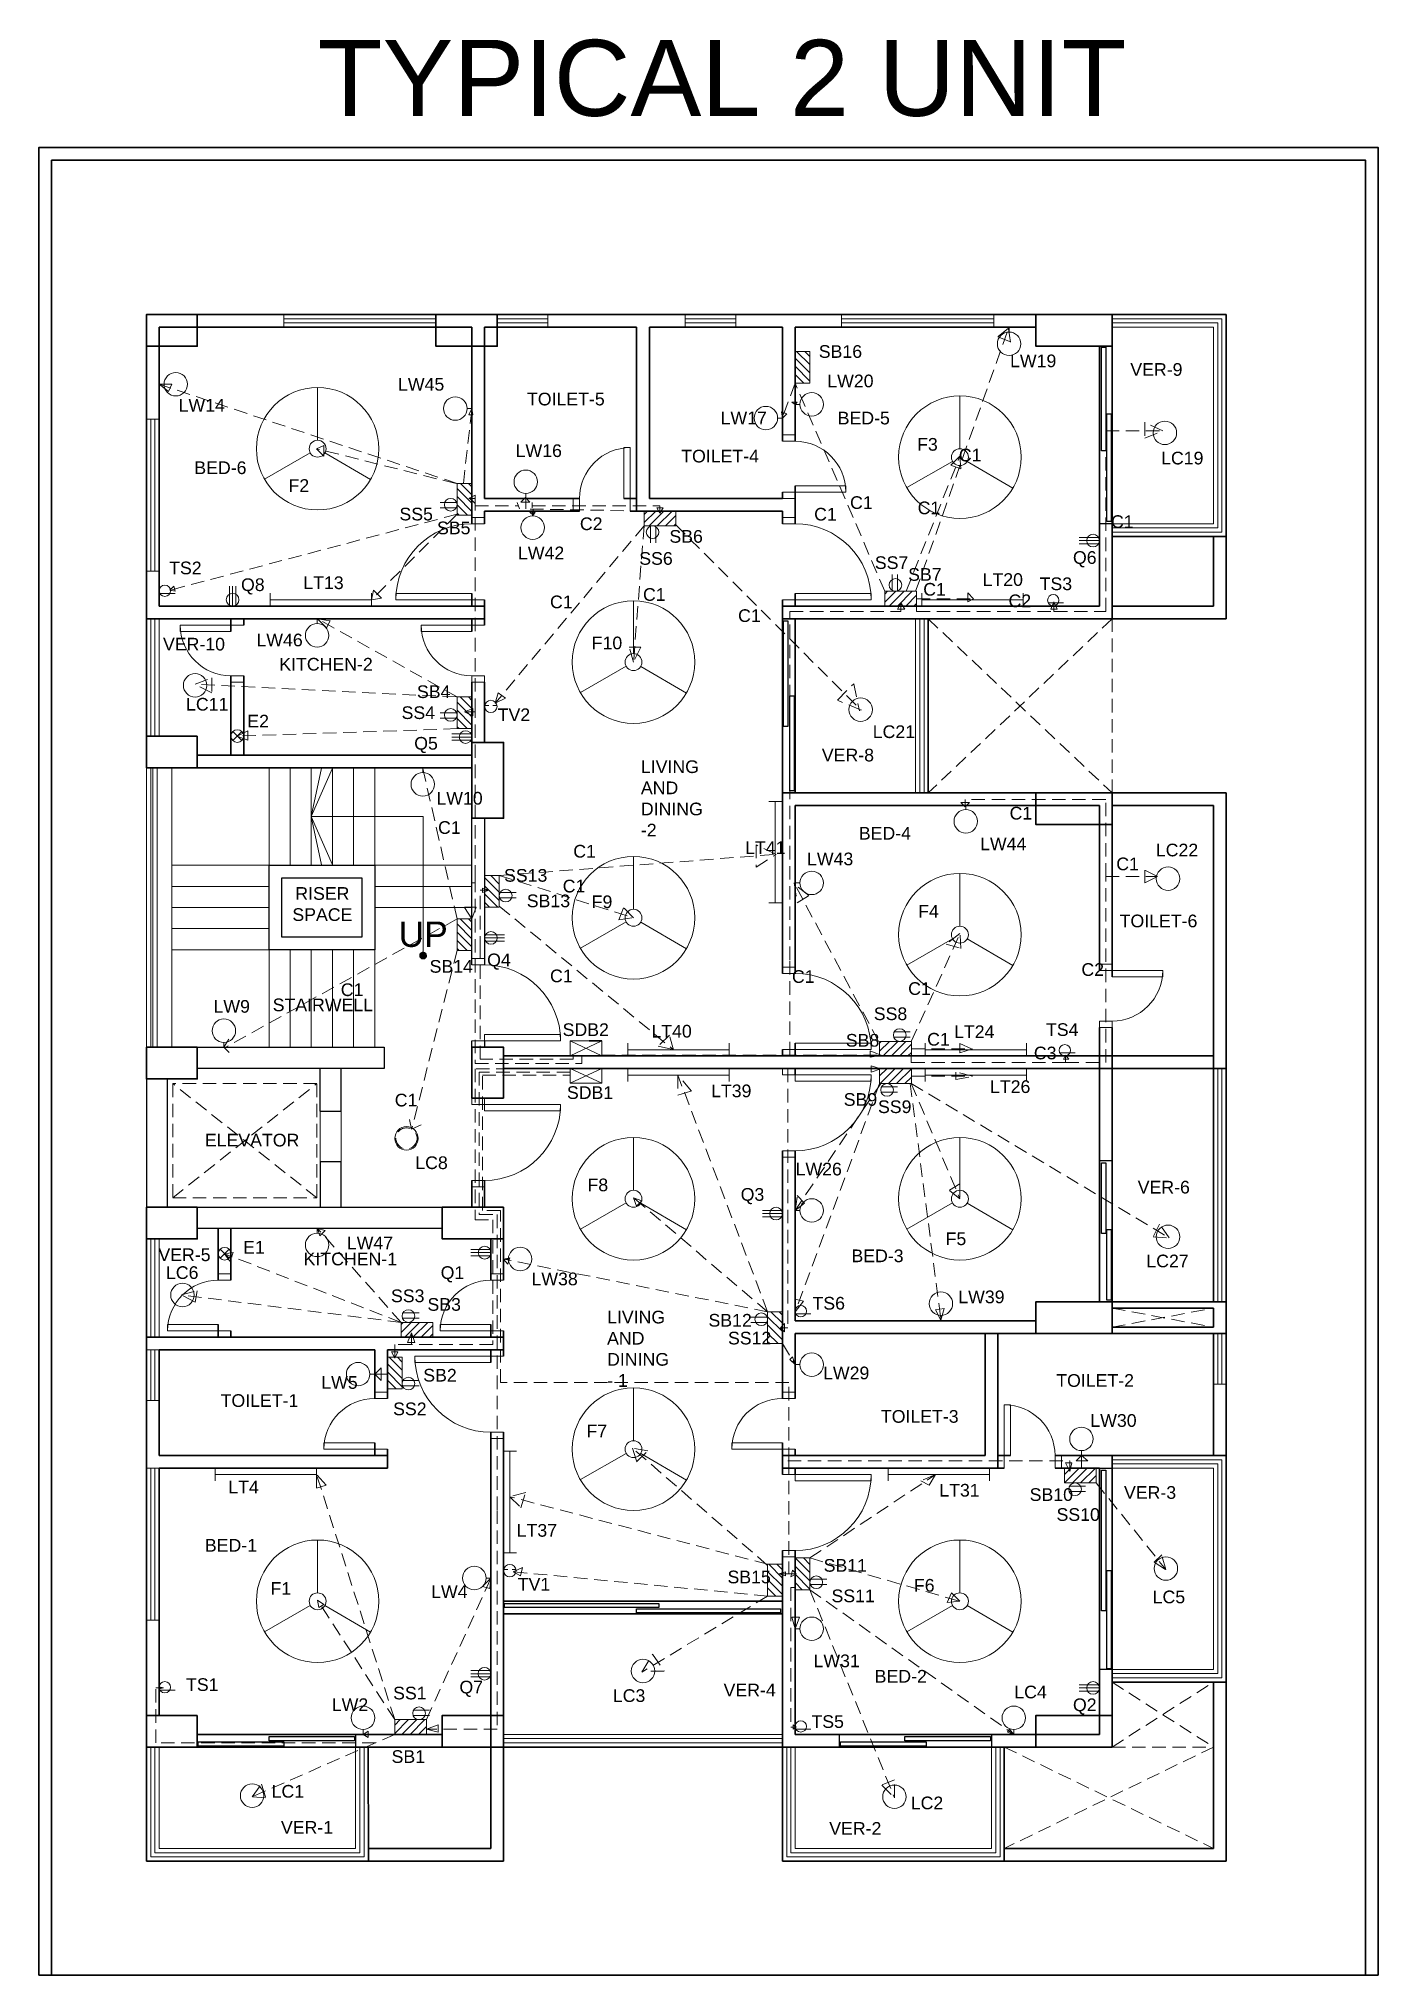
# Model space of a CAD drawing. Header units: inches. Extents: x 1065 to 31087, y 140 to 10961.
# Drawn here: x 1140 to 1774, y 4088 to 5004 of the extents above; entities that cross this region are included whole.
import ezdxf

# ---------------------------------------------------------------- set-up
doc = ezdxf.new("R2010")
doc.units = ezdxf.units.IN
doc.header["$MEASUREMENT"] = 0
doc.linetypes.add('DASHED2', pattern=[9.525, 6.35, -3.175])
for name, color, linetype, lineweight in [('1.Boundary & Pillar', 10, 'Continuous', 30), ('2.Stairs', 163, 'Continuous', 9), ('2.Walls', 255, 'Continuous', 35), ('3.Doors', 34, 'Continuous', 9), ('3.Glass', 134, 'Continuous', 5), ('3.Railing', 40, 'Continuous', 5), ('3.Windows', 130, 'Continuous', 15), ('4.Empty Spaces', 10, 'DASHED2', 15), ('4.Lift Door', 8, 'Continuous', 13), ('5.Fittings & Fixtures', 4, 'Continuous', 15), ('5.Fittings and Fixtures - Labels', 4, 'Continuous', 15), ('5.Switchboards', 210, 'Continuous', 9), ('5.Switchboards - Labels', 210, 'Continuous', 9), ('6.Text', 255, 'Continuous', 15), ('7.(Hidden) Board to Board', 6, 'DASHED2', 20), ('7.(Hidden) Board to Fixtures', 3, 'DASHED2', 20), ('7.(Hidden) Board to Fixtures - Labels', 3, 'DASHED2', 20), ('8.(Hidden) Emergency Connections', 10, 'DASHED2', 20)]:
    doc.layers.add(name, color=color, linetype=linetype, lineweight=lineweight)
doc.layers.add('2.Walls - Stairwell', color=255, linetype='Continuous')
doc.layers.add('3.Sliding Glass', color=160, linetype='Continuous')
doc.layers.get('8.(Hidden) Emergency Connections').off()
doc.styles.add('Text 1', font='arial.ttf', dxfattribs={"height": 6})

msp = doc.modelspace()

# ---------------------------------------------------------------- texts
at = {"layer": '5.Fittings and Fixtures - Labels', "char_height": 6, "attachment_point": 1, "style": 'Text 1'}
for s, width, heights, insert in [('{\\fArial Baltic|b0|i0|c186|p34;L}W{\\fArial Baltic|b0|i0|c186|p34;19}', 4, [0], (1599.72686, 4854.56481)), ('{\\fArial Baltic|b0|i0|c186|p34;LW4}5', 4, [0], (1310.05181, 4843.47488)), ('{\\fArial Baltic|b0|i0|c186|p34;L}W{\\fArial Baltic|b0|i0|c186|p34;20}', 4, [0], (1513.22686, 4845.06481)), ('{\\fArial Baltic|b0|i0|c186|p34;L}W{\\fArial Baltic|b0|i0|c186|p34;14}', 4, [0], (1206.22686, 4833.56481)), ('{\\fArial Baltic|b0|i0|c186|p34;L}W{\\fArial Baltic|b0|i0|c186|p34;17}', 4, [0], (1462.72686, 4827.56481)), ('{\\fArial Baltic|b0|i0|c186|p34;L}W{\\fArial Baltic|b0|i0|c186|p34;16}', 4, [0], (1365.72686, 4812.06481)), ('{\\fArial Baltic|b0|i0|c186|p34;F}3', 4, [0], (1555.72686, 4815.06481)), ('{\\fArial Baltic|b0|i0|c186|p34;L}C{\\fArial Baltic|b0|i0|c186|p34;19}', 4, [0], (1671.22686, 4808.56481)), ('{\\fArial Baltic|b0|i0|c186|p34;F}2', 4, [0], (1258.22686, 4795.56481)), ('{\\fArial Baltic|b0|i0|c186|p34;SS}5', 4, [0], (1310.72686, 4782.06481)), ('{\\fArial Baltic|b0|i0|c186|p34;L}W{\\fArial Baltic|b0|i0|c186|p34;42}', 4, [0], (1366.83103, 4763.66897)), ('SS6', 4, [0], (1424.22686, 4761.06481)), ('{\\fArial Baltic|b0|i0|c186|p34;SS}7', 4, [0], (1535.72686, 4759.06481)), ('Q6', 4, [0], (1629.49728, 4761.5)), ('TS2', 4, [0], (1201.72686, 4756.56481)), ('{\\fArial Baltic|b0|i0|c186|p34;Q}8', 4, [0], (1235.74088, 4748.63549)), ('{\\fArial Baltic|b0|i0|c186|p34;L}T{\\fArial Baltic|b0|i0|c186|p34;13}', 4, [0], (1265.22686, 4749.56481)), ('{\\fArial Baltic|b0|i0|c186|p34;L}T{\\fArial Baltic|b0|i0|c186|p34;20}', 4, [0], (1586.72686, 4751.06481)), ('TS3', 4, [0], (1613.72686, 4749.06481)), ('{\\fArial Baltic|b0|i0|c186|p34;LW4}6', 4, [0], (1243.05182, 4722.47487)), ('{\\fArial Baltic|b0|i0|c186|p34;F}10', 4, [0], (1401.72686, 4721.06481)), ('{\\fArial Baltic|b0|i0|c186|p34;L}C{\\fArial Baltic|b0|i0|c186|p34;11}', 4, [0], (1209.72686, 4692.06481)), ('{\\fArial Baltic|b0|i0|c186|p34;E}2', 4, [0], (1238.72686, 4684.06481)), ('{\\fArial Baltic|b0|i0|c186|p34;SS}4', 4, [0], (1311.72686, 4688.06481)), ('{\\fArial Baltic|b0|i0|c186|p34;TV}2', 4, [0], (1357.22686, 4687.06481)), ('{\\fArial Baltic|b0|i0|c186|p34;L}C{\\fArial Baltic|b0|i0|c186|p34;21}', 4, [0], (1534.72686, 4679.06481)), ('Q5', 4, [0], (1317.72686, 4673.56481)), ('{\\fArial Baltic|b0|i0|c186|p34;L}W{\\fArial Baltic|b0|i0|c186|p34;10}', 4, [0], (1328.22686, 4647.56481)), ('{\\fArial Baltic|b0|i0|c186|p34;L}T{\\fArial Baltic|b0|i0|c186|p34;41}', 4, [0], (1474.33103, 4624.16897)), ('{\\fArial Baltic|b0|i0|c186|p34;LW4}4', 4, [0], (1585.55181, 4625.97488)), ('{\\fArial Baltic|b0|i0|c186|p34;L}C{\\fArial Baltic|b0|i0|c186|p34;22}', 4, [0], (1668.72686, 4623.06481)), ('{\\fArial Baltic|b0|i0|c186|p34;SS}13', 4, [0], (1360.22686, 4611.06481)), ('{\\fArial Baltic|b0|i0|c186|p34;LW4}3', 4, [0], (1503.6356, 4618.85239)), ('{\\fArial Baltic|b0|i0|c186|p34;F}9', 4, [0], (1401.72686, 4598.56481)), ('{\\fArial Baltic|b0|i0|c186|p34;F}4', 4, [0], (1556.22686, 4594.06481)), ('Q4', 4, [0], (1352.22686, 4571.06481)), ('{\\fArial Baltic|b0|i0|c186|p34;L}W{\\fArial Baltic|b0|i0|c186|p34;9}', 4, [0], (1222.72686, 4549.06481)), ('{\\fArial Baltic|b0|i0|c186|p34;L}T{\\fArial Baltic|b0|i0|c186|p34;40}', 4, [0], (1429.97686, 4537.31481)), ('{\\fArial Baltic|b0|i0|c186|p34;SS}8', 7.0612275, [0], (1535.22686, 4545.56481)), ('{\\fArial Baltic|b0|i0|c186|p34;L}T{\\fArial Baltic|b0|i0|c186|p34;24}', 4, [0], (1573.22686, 4537.06481)), ('TS4', 4, [0], (1616.72686, 4538.06481)), ('{\\fArial Baltic|b0|i0|c186|p34;L}T{\\fArial Baltic|b0|i0|c186|p34;26}', 4, [0], (1590.22686, 4511.06481)), ('{\\fArial Baltic|b0|i0|c186|p34;L}T{\\fArial Baltic|b0|i0|c186|p34;39}', 4, [0], (1458.22686, 4509.06481)), ('{\\fArial Baltic|b0|i0|c186|p34;SS}9', 4, [0], (1537.22686, 4501.56481)), ('{\\fArial Baltic|b0|i0|c186|p34;L}C{\\fArial Baltic|b0|i0|c186|p34;8}', 4, [0], (1318.22686, 4475.06481)), ('{\\fArial Baltic|b0|i0|c186|p34;F}8', 4, [0], (1399.72686, 4464.56481)), ('{\\fArial Baltic|b0|i0|c186|p34;L}W{\\fArial Baltic|b0|i0|c186|p34;26}', 4, [0], (1498.22686, 4472.06481)), ('Q3', 4, [0], (1472.22686, 4460.06481)), ('{\\fArial Baltic|b0|i0|c186|p34;LW}47', 4, [0], (1285.8281, 4437.11966)), ('{\\fArial Baltic|b0|i0|c186|p34;F}5', 4, [0], (1569.22686, 4439.06481)), ('E1', 4, [0], (1236.72686, 4435.06481)), ('{\\fArial Baltic|b0|i0|c186|p34;L}C{\\fArial Baltic|b0|i0|c186|p34;27}', 4, [0], (1664.22686, 4428.56481)), ('{\\fArial Baltic|b0|i0|c186|p34;L}C{\\fArial Baltic|b0|i0|c186|p34;6}', 4, [0], (1200.22686, 4423.06481)), ('Q{\\fArial Baltic|b0|i0|c186|p34;1}', 4, [0], (1330.22686, 4423.06481)), ('{\\fArial Baltic|b0|i0|c186|p34;L}W{\\fArial Baltic|b0|i0|c186|p34;38}', 4, [0], (1373.22686, 4420.06481)), ('{\\fArial Baltic|b0|i0|c186|p34;SS}3', 4, [0], (1306.72686, 4412.06481)), ('{\\fArial Baltic|b0|i0|c186|p34;TS}6', 4, [0], (1506.22686, 4408.56481)), ('{\\fArial Baltic|b0|i0|c186|p34;L}W{\\fArial Baltic|b0|i0|c186|p34;39}', 4, [0], (1575.22686, 4411.56481)), ('{\\fArial Baltic|b0|i0|c186|p34;SS}12', 4, [0], (1466.22686, 4392.06481)), ('{\\fArial Baltic|b0|i0|c186|p34;L}W{\\fArial Baltic|b0|i0|c186|p34;29}', 4, [0], (1511.22686, 4375.56481)), ('{\\fArial Baltic|b0|i0|c186|p34;L}W{\\fArial Baltic|b0|i0|c186|p34;5}', 4, [0], (1273.72686, 4371.06481)), ('{\\fArial Baltic|b0|i0|c186|p34;SS}2', 4, [0], (1307.72686, 4358.56481)), ('{\\fArial Baltic|b0|i0|c186|p34;F}7', 4, [0], (1399.22686, 4348.06481)), ('{\\fArial Baltic|b0|i0|c186|p34;L}W{\\fArial Baltic|b0|i0|c186|p34;30}', 4, [0], (1637.72686, 4353.06481)), ('{\\fArial Baltic|b0|i0|c186|p34;L}T{\\fArial Baltic|b0|i0|c186|p34;4}', 4, [0], (1229.72686, 4321.56481)), ('{\\fArial Baltic|b0|i0|c186|p34;L}T{\\fArial Baltic|b0|i0|c186|p34;31}', 4, [0], (1566.22686, 4320.06481)), ('{\\fArial Baltic|b0|i0|c186|p34;SS}10', 4, [0], (1621.72686, 4308.56481)), ('{\\fArial Baltic|b0|i0|c186|p34;L}T{\\fArial Baltic|b0|i0|c186|p34;37}', 4, [0], (1366.22686, 4301.06481)), ('{\\fArial Baltic|b0|i0|c186|p34;F}1', 4, [0], (1249.72686, 4273.56481)), ('{\\fArial Baltic|b0|i0|c186|p34;LW}4', 4, [0], (1325.72686, 4272.06481)), ('TV1', 4, [0], (1366.72686, 4275.56481)), ('{\\fArial Baltic|b0|i0|c186|p34;F}6', 4, [0], (1554.22686, 4275.06481)), ('{\\fArial Baltic|b0|i0|c186|p34;SS}11', 4, [0], (1515.22686, 4270.06481)), ('{\\fArial Baltic|b0|i0|c186|p34;L}C5', 4, [0], (1667.22686, 4269.56481)), ('{\\fArial Baltic|b0|i0|c186|p34;L}W{\\fArial Baltic|b0|i0|c186|p34;31}', 4, [0], (1506.72686, 4239.31481)), ('TS1', 4, [6.02456], (1209.72686, 4228.06481)), ('{\\fArial Baltic|b0|i0|c186|p34;Q}7', 4, [0], (1339.11572, 4226.89056)), ('{\\fArial Baltic|b0|i0|c186|p34;LW2}', 4, [0], (1278.72686, 4218.56481)), ('{\\fArial Baltic|b0|i0|c186|p34;SS}1', 4, [0], (1307.72686, 4224.06481)), ('{\\fArial Baltic|b0|i0|c186|p34;LC3}', 4, [0], (1411.72686, 4222.85608)), ('{\\fArial Baltic|b0|i0|c186|p34;L}C4', 4, [0], (1601.72686, 4224.56481)), ('{\\fArial Baltic|b0|i0|c186|p34;Q}2', 4, [0], (1629.49728, 4218.5)), ('TS5', 4, [0], (1505.72686, 4210.56481)), ('{\\fArial Baltic|b0|i0|c186|p34;L}C{\\fArial Baltic|b0|i0|c186|p34;1}', 4, [0], (1250.22686, 4177.56481)), ('{\\fArial Baltic|b0|i0|c186|p34;L}C2', 4, [0], (1552.72686, 4172.06481))]:
    msp.add_mtext_dynamic_manual_height_columns(s, width=width, gutter_width=60, heights=heights, dxfattribs=dict(at, insert=insert))
at = {"layer": '5.Switchboards - Labels', "char_height": 6, "attachment_point": 1, "style": 'Text 1'}
for s, width, heights, insert in [('{\\fArial Baltic|b0|i0|c186|p34;SB1}6', 4, [0], (1509.19335, 4859.00451)), ('{\\fArial Baltic|b0|i0|c186|p34;SB}5', 4, [0], (1328.5, 4775.5)), ('{\\fArial Baltic|b0|i0|c186|p34;SB}6', 4, [0], (1438.5, 4771.5)), ('{\\fArial Baltic|b0|i0|c186|p34;SB}7', 4, [0], (1551.5, 4753.5)), ('{\\fArial Baltic|b0|i0|c186|p34;SB}4', 4, [0], (1319, 4698)), ('{\\fArial Baltic|b0|i0|c186|p34;SB1}3', 4, [0], (1371, 4599)), ('{\\fArial Baltic|b0|i0|c186|p34;SB1}4', 4, [0], (1325, 4568)), ('S{\\fArial Baltic|b0|i0|c186|p34;DB2}', 17.5, [0], (1387.95951, 4538.03675)), ('{\\fArial Baltic|b0|i0|c186|p34;SB}8', 4, [0], (1522, 4533)), ('S{\\fArial Baltic|b0|i0|c186|p34;DB1}', 17.5, [0], (1390, 4508.25288)), ('{\\fArial Baltic|b0|i0|c186|p34;SB}9', 4, [0], (1521, 4505)), ('{\\fArial Baltic|b0|i0|c186|p34;SB}3', 4, [6.20873], (1324, 4408)), ('{\\fArial Baltic|b0|i0|c186|p34;SB1}2', 4, [0], (1457, 4400.5)), ('{\\fArial Baltic|b0|i0|c186|p34;SB}2', 4, [0], (1322, 4374.5)), ('{\\fArial Baltic|b0|i0|c186|p34;SB1}0', 6, [0], (1609, 4318)), ('{\\fArial Baltic|b0|i0|c186|p34;SB1}1', 4, [0], (1511.5, 4284.5)), ('{\\fArial Baltic|b0|i0|c186|p34;SB1}5', 6, [0], (1466, 4279)), ('SB1', 4, [0], (1307, 4194))]:
    msp.add_mtext_dynamic_manual_height_columns(s, width=width, gutter_width=60, heights=heights, dxfattribs=dict(at, insert=insert))
at = {"layer": '6.Text', "attachment_point": 1, "style": 'Text 1'}
for s, width, gutter_width, heights, insert, char_height in [('{\\fArial Baltic|b0|i0|c186|p34;TYPICAL 2 UNIT}', 390.3878715, 60, [46.2634], (1272, 5003.5), 36), ('\\pxqc;{\\fArial Baltic|b0|i0|c186|p34;VER-}9', 10.9746251, 60, [23.51966], (1663.5, 4850.5), 6), ('\\pxqc;{\\fArial Baltic|b0|i0|c186|p34;TOILET-}5', 10.9746251, 60, [23.51966], (1384, 4836.5), 6), ('\\pxqc;{\\fArial Baltic|b0|i0|c186|p34;BED-}5', 10.9746251, 60, [23.51966], (1525, 4827.5), 6), ('\\pxqc;{\\fArial Baltic|b0|i0|c186|p34;BED-}6', 10.9746251, 60, [23.51966], (1220.5, 4804), 6), ('\\pxqc;{\\fArial Baltic|b0|i0|c186|p34;TOILET-}4', 10.9746251, 60, [23.51966], (1457, 4809.5), 6), ('\\pxqc;{\\fArial Baltic|b0|i0|c186|p34;VER}-{\\fArial Baltic|b0|i0|c186|p34;10}', 10.9746251, 60, [23.51966], (1208, 4720.5), 6), ('\\pxqc;{\\fArial Baltic|b0|i0|c186|p34;KITCHEN}-2', 10.9746251, 60, [23.51966], (1270.5, 4711), 6), ('\\pxqc;{\\fArial Baltic|b0|i0|c186|p34;VER-}8', 10.9746251, 60, [23.51966], (1517.5, 4668), 6), ('\\pxql;{\\fArial Baltic|b0|i0|c186|p34;LIVING\\PAND^JDINING} -2', 20.4872163, 60, [42.66769], (1425, 4662.5), 6), ('\\pxqc;{\\fArial Baltic|b0|i0|c186|p34;BED-}4', 10.9746251, 60, [23.51966], (1535, 4631), 6), ('\\pxqc;RISER^JSPACE', 8.5, 60, [0], (1270.00545, 4602.5), 6), ('\\pxqc;{\\fArial Baltic|b0|i0|c186|p34;UP}', 0.0781003, 90, [0], (1321.9302, 4586.20784), 12), ('\\pxqc;TOILET-6', 10.9746251, 60, [23.51966], (1664.5, 4589.5), 6), ('\\pxqc;STAIRWELL', 10.9746251, 60, [23.51966], (1269.00272, 4549.77116), 6), ('\\pxqc;ELEVATOR', 10.9746251, 60, [23.51966], (1235.50272, 4485.77116), 6), ('\\pxqc;{\\fArial Baltic|b0|i0|c186|p34;VER-}6', 10.9746251, 60, [23.51966], (1667, 4463.5), 6), ('\\pxqc;{\\fArial Baltic|b0|i0|c186|p34;VER-}5', 10.9746251, 60, [23.51966], (1203.5, 4431.5), 6), ('\\pxqc;{\\fArial Baltic|b0|i0|c186|p34;KITCHEN}-1', 10.9746251, 60, [23.51966], (1282, 4429.5), 6), ('\\pxqc;{\\fArial Baltic|b0|i0|c186|p34;BED-}3', 10.9746251, 60, [23.51966], (1531.5, 4431), 6), ('\\pxql;{\\fArial Baltic|b0|i0|c186|p34;LIVING\\PAND^JDINING} - 1', 28.1058091, 60, [38.86178], (1409, 4402), 6), ('\\pxqc;{\\fArial Baltic|b0|i0|c186|p34;TOILET-}2', 10.9746251, 60, [23.51966], (1634.5, 4372), 6), ('\\pxqc;TOILET-1', 10.9746251, 60, [23.51966], (1239, 4362.5), 6), ('\\pxqc;{\\fArial Baltic|b0|i0|c186|p34;TOILET-}3', 10.9746251, 60, [23.51966], (1551.5, 4355), 6), ('\\pxqc;{\\fArial Baltic|b0|i0|c186|p34;VER-}3', 10.9746251, 60, [23.51966], (1660.5, 4319), 6), ('\\pxqc;BED-1', 10.9746251, 60, [23.51966], (1225.5, 4294), 6), ('\\pxqc;{\\fArial Baltic|b0|i0|c186|p34;VER-}4', 10.9746251, 60, [23.51966], (1471, 4225.5), 6), ('\\pxqc;{\\fArial Baltic|b0|i0|c186|p34;BED}-2', 10.9746251, 60, [23.51966], (1542.5, 4232), 6), ('\\pxqc;VER-1', 10.9746251, 60, [23.51966], (1261.5, 4160.5), 6), ('\\pxqc;{\\fArial Baltic|b0|i0|c186|p34;VER-}2', 10.9746251, 60, [23.51966], (1521, 4160), 6)]:
    msp.add_mtext_dynamic_manual_height_columns(s, width=width, gutter_width=gutter_width, heights=heights, dxfattribs=dict(at, insert=insert, char_height=char_height))
at = {"layer": '7.(Hidden) Board to Fixtures - Labels', "char_height": 6, "attachment_point": 1, "style": 'Text 1'}
for s, insert in [('C1', (1575.50272, 4810)), ('C1', (1524, 4787.5)), ('C1', (1556, 4785)), ('{\\fArial Baltic|b0|i0|c186|p34;C}2', (1396.1317, 4777.46376)), ('C1', (1507, 4782)), ('C1', (1647.5, 4778.5)), ('C1', (1382, 4740.5)), ('C1', (1426, 4744)), ('C1', (1558.63443, 4746.46375)), ('{\\fArial Baltic|b0|i0|c186|p34;C}2', (1599, 4741)), ('C1', (1471, 4734)), ('C1', (1599.5, 4640.5)), ('C1', (1329, 4633.71485)), ('C1', (1393, 4622.5)), ('C1', (1650, 4616.5)), ('C1', (1388, 4606)), ('{\\fArial Baltic|b0|i0|c186|p34;C}2', (1633.5, 4566.5)), ('C1', (1282.96433, 4556.95396)), ('C1', (1382, 4563.5)), ('C1', (1496.5, 4563.19306)), ('C1', (1551.5, 4557.5)), ('C1', (1560.5, 4533.5)), ('{\\fArial Baltic|b0|i0|c186|p34;C}3', (1611, 4527)), ('C1', (1308.5, 4504.71485))]:
    msp.add_mtext_dynamic_manual_height_columns(s, width=10.0711831, gutter_width=60, heights=[0], dxfattribs=dict(at, insert=insert))

# ---------------------------------------------------------------- blocks, each defined once
blk = doc.blocks.new('col')
at = {"layer": '1.Boundary & Pillar', "linetype": 'Continuous'}
for points in [[(-433, 678), (-433, 663), (-457, 663), (-457, 678)], [(-291, 678), (-291, 663), (-320, 663), (-320, 678)], [(0, 678), (0, 663), (-36, 663), (-36, 678)], [(-433, 478.5), (-433, 463.5), (-457, 463.5), (-457, 478.5)], [(-303, 475.5), (-288, 475.5), (-288, 439.6), (-303, 439.6)], [(0, 451.6), (0, 436.6), (-36, 436.6), (-36, 451.6)], [(-433, 331.19), (-433, 316.19), (-457, 316.19), (-457, 331.19)], [(-288, 307.19), (-303, 307.19), (-303, 331.19), (-288, 331.19)], [(-433, 255.5), (-433, 240.5), (-457, 240.5), (-457, 255.5)], [(-288, 255.5), (-288, 240.5), (-317, 240.5), (-317, 255.5)], [(0, 210.75), (0, 195.75), (-36, 195.75), (-36, 210.75)], [(-433, 15), (-433, 0), (-457, 0), (-457, 15)], [(-288, 15), (-288, 0), (-317, 0), (-317, 15)], [(0, 15), (0, 0), (-36, 0), (-36, 15)]]:
    blk.add_lwpolyline(points, close=True, dxfattribs=at)
blk = doc.blocks.new('Light_CeilingK')
at = {"layer": '5.Fittings & Fixtures'}
blk.add_circle((0, 0), 5.55, dxfattribs=at)
blk = doc.blocks.new('LightW')
at = {"layer": '5.Fittings & Fixtures'}
blk.add_line((0, -2.3), (0, 0), dxfattribs=at)
blk.add_blockref('Light_CeilingK', (0, -7.85), dxfattribs=at)
blk = doc.blocks.new("Door 2'")
at = {"layer": '3.Doors'}
for p, q in [((3347, 873), (3347, 876)), ((3347, 876), (3353, 876)), ((3347, 873), (3353, 873)), ((3353, 876), (3353, 873)), ((3323, 849), (3323, 852)), ((3323, 852), (3347, 852)), ((3347, 849), (3323, 849)), ((3347, 852), (3347, 849)), ((3347, 846), (3347, 849)), ((3347, 849), (3353, 849)), ((3353, 846), (3347, 846)), ((3353, 849), (3353, 846))]:
    blk.add_line(p, q, dxfattribs=at)
blk.add_arc((3347, 849), 24, 90, 180, dxfattribs=at)
blk = doc.blocks.new("Door 3'")
at = {"layer": '3.Doors'}
for p, q in [((3402, 893), (3366, 893)), ((3366, 893), (3366, 890)), ((3366, 890), (3402, 890)), ((3402, 896), (3408, 896)), ((3402, 893), (3402, 896)), ((3408, 893), (3402, 893)), ((3402, 890), (3402, 893)), ((3408, 896), (3408, 893)), ((3408, 857), (3402, 857)), ((3402, 857), (3402, 854)), ((3402, 854), (3408, 854)), ((3408, 854), (3408, 857))]:
    blk.add_line(p, q, dxfattribs=at)
blk.add_arc((3402, 893), 36, 180, 270, dxfattribs=at)
blk = doc.blocks.new("Window 3'")
at = {"layer": '3.Windows'}
for p, q in [((3245, 876), (3239, 876)), ((3239, 876), (3239, 804)), ((3241, 876), (3241, 804)), ((3243, 804), (3243, 876)), ((3245, 804), (3245, 876)), ((3239, 804), (3245, 804))]:
    blk.add_line(p, q, dxfattribs=at)
blk = doc.blocks.new("Window 2'")
at = {"layer": '3.Windows'}
for p, q in [((3245, 896), (3239, 896)), ((3239, 896), (3239, 872)), ((3241, 896), (3241, 872)), ((3243, 896), (3243, 872)), ((3245, 872), (3245, 896)), ((3239, 872), (3245, 872))]:
    blk.add_line(p, q, dxfattribs=at)
blk = doc.blocks.new('Ceiling Fan')
at = {"layer": '5.Fittings & Fixtures'}
for p, q in [((3320, 1326.5), (3320, 1351.5)), ((3316.53, 1320.51), (3294.84, 1308.07)), ((3323.45, 1320.48), (3345.04, 1307.87))]:
    blk.add_line(p, q, dxfattribs=at)
for radius in [29, 4]:
    blk.add_circle((3320, 1322.5), radius, dxfattribs=at)
blk = doc.blocks.new('Tubelight')
at = {"layer": '5.Fittings & Fixtures'}
for p, q in [((3460.5, 1029.19), (3460.5, 1023)), ((3508.5, 1026), (3508.5, 1029.19)), ((3460.5, 1026), (3508.5, 1026)), ((3508.5, 1026), (3508.5, 1023))]:
    blk.add_line(p, q, dxfattribs=at)
blk = doc.blocks.new('Switchboard')
at = {"layer": '5.Switchboards'}
h = blk.add_hatch(dxfattribs=at)
h.set_pattern_fill('ANSI31', color=256, scale=22)
h.paths.add_polyline_path([(2518, 710), (2518, 717), (2503, 717), (2503, 710)])
blk.add_lwpolyline([(2503, 717), (2518, 717), (2518, 710), (2503, 710)], close=True, dxfattribs=at)
blk = doc.blocks.new('Socket 2P')
at = {"layer": '5.Fittings & Fixtures'}
for p, q in [((3553.17, 785), (3561, 785)), ((3553.4, 787.5), (3561, 787.5))]:
    blk.add_line(p, q, dxfattribs=at)
blk.add_circle((3556, 786), 3, dxfattribs=at)
blk = doc.blocks.new('Socket 3P')
at = {"layer": '5.Fittings & Fixtures'}
for p, q in [((4614.6, 922), (4605.5, 922)), ((4605.5, 920.5), (4615, 920.5)), ((4614.6, 919), (4605.5, 919))]:
    blk.add_line(p, q, dxfattribs=at)
blk.add_circle((4612, 920.5), 3, dxfattribs=at)
blk = doc.blocks.new('Socket TV')
at = {"layer": '5.Fittings & Fixtures'}
for p, q in [((3399.5, 1201), (3401, 1201)), ((3404.5, 1201), (3403, 1201))]:
    blk.add_line(p, q, dxfattribs=at)
blk.add_circle((3402, 1200.5), 2.92, dxfattribs=at)
blk = doc.blocks.new('Socket Table')
at = {"layer": '5.Fittings & Fixtures'}
blk.add_line((3245.31, 735), (3252.5, 735), dxfattribs=at)
blk.add_circle((3247.67, 736.29), 2.69, dxfattribs=at)
blk = doc.blocks.new('Floor Distribution Board')
at = {"layer": '2.Walls', "linetype": 'Continuous'}
blk.add_line((2293.99, 768.51), (2294, 762.51), dxfattribs=at)
at = {"layer": '5.Switchboards'}
for p, q in [((2293.99, 768.51), (2300.99, 753.51)), ((2293.99, 753.51), (2300.99, 768.51))]:
    blk.add_line(p, q, dxfattribs=at)
blk.add_lwpolyline([(2300.99, 768.51), (2300.99, 753.51), (2293.99, 753.51), (2293.99, 768.51)], close=True, dxfattribs=at)
blk = doc.blocks.new('Exhaust Fan')
at = {"layer": '5.Fittings & Fixtures'}
for p, q in [((1231.88, 2350.38), (1236.12, 2354.62)), ((1231.88, 2354.62), (1236.12, 2350.38))]:
    blk.add_line(p, q, dxfattribs=at)
blk.add_circle((1234, 2352.5), 3, dxfattribs=at)

# ---------------------------------------------------------------- hatches: boundary and pattern name
at = {"layer": '6.Text'}
h = msp.add_hatch(dxfattribs=at)
h.set_pattern_fill('ANSI31', color=256, angle=810, style=0)
h.set_pattern_definition([(225, (1636.54385, 2552.77951), (-0.088388348, 0.088388348), [])])
edge = h.paths.add_edge_path()
edge.add_line((1321.92462, 4570.09575), (1320.31789, 4570.09575))
edge.add_ellipse((1321.92462, 4570.09575), major_axis=(-1.13613, 1.13613), ratio=1, start_angle=315, end_angle=405, ccw=False)
edge.add_line((1321.92462, 4571.70249), (1321.92462, 4570.09575))
edge = h.paths.add_edge_path()
edge.add_line((1321.92462, 4570.09575), (1321.92462, 4571.70249))
edge.add_ellipse((1321.92462, 4570.09575), major_axis=(-1.13613, -1.13613), ratio=1, start_angle=135, end_angle=225, ccw=False)
edge.add_line((1323.53135, 4570.09575), (1321.92462, 4570.09575))
edge = h.paths.add_edge_path()
edge.add_ellipse((1321.92462, 4570.09575), major_axis=(-1.13613, -1.13613), ratio=1, start_angle=45, end_angle=135, ccw=False)
edge.add_line((1321.92462, 4568.48902), (1321.92462, 4570.09575))
edge.add_line((1321.92462, 4570.09575), (1323.53135, 4570.09575))
edge = h.paths.add_edge_path()
edge.add_ellipse((1321.92462, 4570.09575), major_axis=(-1.13613, 1.13613), ratio=1, start_angle=45, end_angle=135, ccw=False)
edge.add_line((1320.31789, 4570.09575), (1321.92462, 4570.09575))
edge.add_line((1321.92462, 4570.09575), (1321.92462, 4568.48902))

# ---------------------------------------------------------------- linework, layer by layer
at = {"layer": '1.Boundary & Pillar', "linetype": 'Continuous'}
msp.add_line((1774, 4087.5), (1140.00272, 4087.5), dxfattribs=at)
msp.add_lwpolyline([(1140.00272, 4087.5), (1140.00272, 4952.5), (1774, 4952.5), (1774, 4087.5)], dxfattribs=at)
msp.add_lwpolyline([(1146.00272, 4946.5), (1768, 4946.5), (1768, 4087.5), (1146.00272, 4087.5)], close=True, dxfattribs=at)
at = {"layer": '2.Stairs', "lineweight": 9}
for p, q in [((1249.00272, 4659.00546), (1249.00272, 4612.84926)), ((1259.00272, 4659.00546), (1259.00272, 4612.84926)), ((1269.00272, 4659.00546), (1269.00272, 4612.84926)), ((1279.00272, 4659.00546), (1279.00272, 4612.84926)), ((1289.00272, 4659.00546), (1289.00272, 4612.84926)), ((1299.00272, 4659.00546), (1299.00272, 4612.84926))]:
    msp.add_line(p, q, dxfattribs=at)
at = {"layer": '2.Stairs', "linetype": 'DASHED2', "ltscale": 12}
for p, q in [((1249.00272, 4612.84926), (1203.00272, 4612.84926)), ((1298.84652, 4612.84926), (1345.00272, 4612.84926)), ((1249.00272, 4602.84926), (1203.00272, 4602.84926)), ((1299.00272, 4602.84926), (1345.00272, 4602.84926)), ((1249.00272, 4592.84926), (1203.00272, 4592.84926)), ((1299.00272, 4592.84926), (1345.00272, 4592.84926)), ((1249.00272, 4582.84926), (1203.00272, 4582.84926)), ((1249.15892, 4572.84926), (1203.00272, 4572.84926)), ((1249.00272, 4572.84926), (1249.00272, 4526.69306)), ((1259.00272, 4572.84926), (1259.00272, 4526.69306)), ((1269.00272, 4572.84926), (1269.00272, 4526.69306)), ((1279.00272, 4572.84926), (1279.00272, 4526.69306)), ((1289.00272, 4572.84926), (1289.00272, 4526.69306)), ((1299.00272, 4572.84926), (1299.00272, 4526.69306))]:
    msp.add_line(p, q, dxfattribs=at)
at = {"layer": '2.Walls'}
for p, q in [((1191, 4873.5), (1702, 4873.5)), ((1191, 4873.5), (1191, 4674.00546)), ((1197, 4867.5), (1345, 4867.5)), ((1197, 4867.5), (1197, 4735.5)), ((1345, 4774.5), (1345, 4867.5)), ((1351, 4867.5), (1423, 4867.5)), ((1351, 4786.5), (1351, 4867.5)), ((1423, 4780.5), (1423, 4867.5)), ((1429, 4867.5), (1492, 4867.5)), ((1429, 4786.5), (1429, 4867.5)), ((1492, 4813.5), (1492, 4867.5)), ((1498, 4867.5), (1612, 4867.5)), ((1498, 4813.5), (1498, 4867.5)), ((1702, 4729.5), (1702, 4873.5)), ((1642, 4858.5), (1642, 4735.5)), ((1648, 4858.5), (1648, 4729.5)), ((1351, 4786.5), (1396, 4786.5)), ((1417, 4786.5), (1423, 4786.5)), ((1429, 4786.5), (1492, 4786.5)), ((1492, 4786.5), (1492, 4789.5)), ((1498, 4774.5), (1498, 4792.5)), ((1351, 4780.5), (1396.00001, 4780.5)), ((1351, 4774.5), (1351, 4780.5)), ((1420.00001, 4780.5), (1492, 4780.5)), ((1492, 4774.5), (1492, 4780.5)), ((1648, 4768.5), (1702, 4768.5)), ((1696, 4735.5), (1696, 4768.5)), ((1345, 4735.5), (1345, 4741.5)), ((1351, 4726.5), (1351, 4738.5)), ((1492, 4561.69306), (1492, 4738.5)), ((1498, 4735.5), (1498, 4741.5)), ((1191, 4729.5), (1351, 4729.5)), ((1197, 4735.5), (1351, 4735.5)), ((1231, 4723.49999), (1231, 4729.5)), ((1237, 4726.5), (1237, 4729.5)), ((1345, 4723.5), (1345, 4729.5)), ((1492, 4735.5), (1642, 4735.5)), ((1492, 4729.5), (1702, 4729.5)), ((1498, 4647.10342), (1498, 4729.5)), ((1561, 4647.10342), (1561, 4729.5)), ((1648, 4735.5), (1696, 4735.5)), ((1231, 4665.00546), (1231, 4702.49999)), ((1237, 4665.00546), (1237, 4702.5)), ((1345, 4671.00546), (1345, 4699.49999)), ((1351, 4671.00546), (1351, 4699.49999)), ((1215, 4665.00546), (1345, 4665.00546)), ((1215, 4659.00546), (1345, 4659.00546)), ((1702, 4647.10342), (1492, 4647.10342)), ((1648, 4572.10342), (1648, 4647.10342)), ((1702, 4406.24999), (1702, 4647.10342)), ((1498, 4561.69306), (1498, 4641.10342)), ((1642, 4641.10342), (1498, 4641.10342)), ((1642, 4563.10316), (1642, 4641.10342)), ((1648, 4641.10342), (1696, 4641.10342)), ((1696, 4641.10342), (1696, 4566.10342)), ((1648, 4572.10342), (1648, 4566.10342)), ((1648, 4560.10368), (1648, 4566.10342)), ((1696, 4516.69306), (1696, 4566.10342)), ((1498, 4522.69306), (1498, 4528.69306)), ((1642, 4406.24999), (1642, 4536.10368)), ((1648, 4473.10342), (1648, 4536.10368)), ((1360, 4522.69306), (1696, 4522.69306)), ((1492, 4522.69306), (1492, 4525.69306)), ((1360, 4516.69306), (1702, 4516.69306)), ((1498, 4513.69307), (1498, 4516.69306)), ((1696, 4406.24999), (1696, 4516.69306)), ((1492, 4360.50082), (1492, 4477.69307)), ((1498, 4397.24999), (1498, 4477.69307)), ((1648, 4406.24999), (1648, 4473.10342)), ((1345, 4463.69306), (1345, 4451.00545)), ((1351.00272, 4463.69306), (1351.00272, 4451.00545)), ((1225, 4416.5), (1225, 4441.00546)), ((1231, 4416.49999), (1231, 4441.00546)), ((1191, 4436.00545), (1191.00237, 4141.50008)), ((1354, 4416.49999), (1354, 4436.00545)), ((1360, 4416.49999), (1360, 4436.00545)), ((1648, 4406.24999), (1702, 4406.24999)), ((1648, 4403.24999), (1696, 4403.24999)), ((1696, 4394.24999), (1696, 4403.24999)), ((1702, 4141.5016), (1702, 4406.24999)), ((1225, 4389.5), (1225, 4395.5)), ((1231, 4389.5), (1231, 4392.49999)), ((1354, 4389.49999), (1354, 4395.49999)), ((1360, 4380.5), (1360, 4392.49999)), ((1612, 4397.24999), (1498, 4397.24999)), ((1498, 4360.50082), (1498, 4391.24999)), ((1702, 4391.24999), (1498, 4391.24999)), ((1588, 4333.50116), (1588, 4391.24999)), ((1594, 4327.50119), (1594, 4391.24999)), ((1696, 4394.24999), (1648, 4394.24999)), ((1696, 4333.50158), (1696, 4391.24999)), ((1360, 4389.49999), (1191.00037, 4389.5)), ((1197.00109, 4383.5), (1197.00142, 4333.5)), ((1299.00109, 4383.5), (1197.00109, 4383.5)), ((1299.00109, 4383.5), (1299.00124, 4360.5)), ((1305.00109, 4383.5), (1305.00124, 4360.5)), ((1360, 4383.49999), (1305.00109, 4383.5)), ((1354, 4377.5), (1354, 4383.49999)), ((1354, 4147.50057), (1354, 4344.5)), ((1360, 4141.50058), (1360, 4344.5)), ((1299.00138, 4339.5), (1299.00142, 4333.5)), ((1305.0014, 4336.5), (1305.00145, 4327.5)), ((1492, 4324.50082), (1492, 4339.50082)), ((1498, 4333.50082), (1498, 4336.50082)), ((1305.00142, 4333.5), (1197.00142, 4333.5)), ((1197.00145, 4327.5), (1197.00222, 4210.5)), ((1305.00145, 4327.5), (1197.00145, 4327.5)), ((1359.9992, 4327.49999), (1360, 4327.49999)), ((1491.99998, 4333.50079), (1588, 4333.50116)), ((1492, 4327.50079), (1597, 4327.5012)), ((1498, 4324.50082), (1498, 4327.50082)), ((1594, 4333.50119), (1600, 4333.50121)), ((1621, 4333.50129), (1702, 4333.5016)), ((1621, 4327.50129), (1642, 4327.50137)), ((1642, 4201.5017), (1642, 4327.50137)), ((1648, 4195.50174), (1648, 4333.50139)), ((1492, 4141.50098), (1492, 4288.50082)), ((1498, 4201.50083), (1498, 4288.50082)), ((1360.00272, 4264.5), (1492.00272, 4264.5)), ((1360.00272, 4258.5), (1492.00272, 4258.5)), ((1702, 4226.24999), (1648, 4226.24999)), ((1696, 4147.50158), (1696, 4226.24999)), ((1331.00096, 4201.49999), (1215.00272, 4201.5)), ((1498, 4201.50083), (1642, 4201.5017)), ((1331.00096, 4195.49999), (1215.00272, 4195.5)), ((1296.00221, 4195.50005), (1296.00266, 4141.50039)), ((1354, 4195.50004), (1648, 4195.50174)), ((1597, 4141.50098), (1597, 4195.50139)), ((1296.00261, 4147.50039), (1354, 4147.50057)), ((1597, 4147.50129), (1696, 4147.50158)), ((1191.00237, 4141.50008), (1360, 4141.50058)), ((1492, 4141.50098), (1702, 4141.5016)), ((1591, 4141.50098), (1591, 4141.50127)), ((1593, 4141.50098), (1593, 4141.50128)), ((1595, 4141.50098), (1595, 4141.50128))]:
    msp.add_line(p, q, dxfattribs=at)
at = {"layer": '2.Walls - Stairwell', "linetype": 'Continuous'}
for points in [[(1345.00272, 4565.69306), (1345.00272, 4635.10342), (1351.00212, 4635.10342), (1351.00333, 4565.69306)], [(1351.0027, 4529.69306), (1351.00275, 4526.69306), (1345.00272, 4526.69306), (1345.00272, 4529.69306)]]:
    msp.add_lwpolyline(points, dxfattribs=at)
at = {"layer": '2.Walls - Stairwell', "ltscale": 0.15}
for points in [[(1249.00272, 4572.84926), (1249.00272, 4612.84926), (1299.00272, 4612.84926), (1299.00272, 4572.84926)], [(1255.00272, 4578.84926), (1255.00272, 4606.84926), (1293.00272, 4606.84926), (1293.00272, 4578.84926)]]:
    msp.add_lwpolyline(points, close=True, dxfattribs=at)
at = {"layer": '2.Walls - Stairwell', "linetype": 'Continuous'}
for points in [[(1215, 4526.69306), (1303.52443, 4526.69306), (1303.52443, 4516.69306), (1215, 4516.69307)], [(1191.00272, 4511.69306), (1191.00272, 4498.69299), (1191.00272, 4479.81168), (1191.00272, 4451.00545), (1201.00272, 4451.00545), (1201.00272, 4479.81168), (1201.00272, 4498.69299), (1201.00272, 4511.69306)], [(1283.12675, 4496.50564), (1283.12675, 4516.69306), (1273.12359, 4516.69306), (1273.12359, 4496.50564)], [(1273.15892, 4472.50556), (1273.15892, 4451.00545), (1283.15892, 4451.00545), (1283.15892, 4472.50556)], [(1215, 4451.00545), (1331.00096, 4451.00545), (1331.00095, 4441.00545), (1215, 4441.00546)]]:
    msp.add_lwpolyline(points, close=True, dxfattribs=at)
at = {"layer": '3.Glass', "lineweight": 13}
for p, q in [((1191.00272, 4526.69306), (1191.00272, 4659.00546)), ((1191.00272, 4526.69306), (1191.00272, 4659.00546)), ((1193.00272, 4526.69306), (1193.00272, 4659.00546)), ((1194.00272, 4526.69306), (1194.00272, 4659.00546)), ((1196.00272, 4526.69306), (1196.00272, 4659.00546)), ((1203.00272, 4659.00546), (1203.00272, 4526.69306))]:
    msp.add_line(p, q, dxfattribs=at)
at = {"layer": '3.Railing'}
for p, q in [((1648, 4871.5), (1700, 4871.5)), ((1648, 4869.5), (1698, 4869.5)), ((1648, 4867.5), (1696, 4867.5)), ((1696, 4774.5), (1696, 4867.5)), ((1698, 4772.5), (1698, 4869.5)), ((1700, 4770.5), (1700, 4871.5)), ((1648, 4774.5), (1696, 4774.5)), ((1648, 4772.5), (1698, 4772.5)), ((1648, 4770.5), (1700, 4770.5)), ((1193, 4729.5), (1193, 4674.00546)), ((1195, 4729.5), (1195, 4674.00546)), ((1197, 4729.5), (1197, 4674.00546)), ((1555, 4647.10342), (1555, 4729.5)), ((1557, 4647.10342), (1557, 4729.5)), ((1559, 4647.10342), (1559, 4729.5)), ((1696, 4406.24999), (1696, 4517.00158)), ((1698, 4406.24999), (1698, 4516.69306)), ((1700, 4406.24999), (1700, 4516.69306)), ((1193.00075, 4436.00542), (1193.00105, 4389.49997)), ((1195.00075, 4436.00544), (1195.00105, 4389.49998)), ((1197.00075, 4436.00545), (1197.00105, 4389.5)), ((1647.99998, 4331.50139), (1700, 4331.50154)), ((1647.99999, 4329.50139), (1698, 4329.50154)), ((1648, 4327.50139), (1696, 4327.50158)), ((1696, 4232.24999), (1696, 4327.50158)), ((1698, 4230.24999), (1698, 4329.50154)), ((1700, 4228.24999), (1700, 4331.50154)), ((1696, 4232.24999), (1648, 4232.24999)), ((1698, 4230.24999), (1648, 4230.24999)), ((1700, 4228.24999), (1648, 4228.24999)), ((1359.99996, 4201.49999), (1492, 4201.50079)), ((1359.99998, 4199.49999), (1492.00001, 4199.50079)), ((1193.00194, 4195.5), (1193.00236, 4143.50016)), ((1195.00194, 4195.5), (1195.00234, 4145.50016)), ((1197.00231, 4195.5), (1197.00262, 4147.5001)), ((1290.00221, 4195.5), (1290.00261, 4147.50038)), ((1292.00221, 4195.50001), (1292.00263, 4145.50035)), ((1294.00221, 4195.50003), (1294.00265, 4143.50035)), ((1359.99999, 4197.49999), (1492.00002, 4197.50079)), ((1494, 4143.50103), (1494, 4195.50083)), ((1496, 4145.50105), (1496, 4195.50083)), ((1498, 4147.50099), (1498, 4195.50083)), ((1591, 4147.50127), (1591, 4195.50139)), ((1593, 4145.50125), (1593, 4195.50139)), ((1595, 4143.50125), (1595, 4195.50139)), ((1193.00236, 4143.50016), (1294.00265, 4143.50035)), ((1195.00234, 4145.50016), (1292.00263, 4145.50035)), ((1197.00262, 4147.5001), (1290.00261, 4147.50038)), ((1494, 4143.50103), (1595, 4143.50125)), ((1496, 4145.50105), (1593, 4145.50125)), ((1498, 4147.50099), (1591, 4147.50127))]:
    msp.add_line(p, q, dxfattribs=at)
at = {"layer": '3.Sliding Glass'}
for points in [[(1648, 4774.5), (1642, 4774.5), (1642, 4858.5), (1648, 4858.5)], [(1643.00272, 4858), (1645.00272, 4858), (1645.00272, 4809), (1643.00272, 4809)], [(1645.50272, 4826.5), (1647.50272, 4826.5), (1647.50272, 4775.5), (1645.50272, 4775.5)], [(1492, 4729.5), (1498, 4729.5), (1498, 4647.10342), (1492, 4647.10342)], [(1492.50272, 4728.5), (1494.50272, 4728.5), (1494.50272, 4678.5), (1492.50272, 4678.5)], [(1495.50272, 4693), (1497.50272, 4693), (1497.50272, 4648), (1495.50272, 4648)], [(1642, 4473.10342), (1648, 4473.10342), (1648, 4406.24999), (1642, 4406.24999)], [(1643.00272, 4472), (1645.00272, 4472), (1645.00272, 4438.5), (1643.00272, 4438.5)], [(1645.50272, 4440.5), (1647.50272, 4440.5), (1647.50272, 4407), (1645.50272, 4407)], [(1648, 4232.24999), (1642, 4232.24999), (1642, 4327.50137), (1648, 4327.50137)], [(1643.00272, 4326.5), (1645.00272, 4326.5), (1645.00272, 4260), (1643.00272, 4260)], [(1645.50272, 4279), (1647.50272, 4279), (1647.50272, 4232.5), (1645.50272, 4232.5)], [(1360.00272, 4264.5), (1492.00272, 4264.5), (1492.00272, 4258.5), (1360.00272, 4258.5)], [(1360.50272, 4263.5), (1433.50272, 4263.5), (1433.50272, 4261.5), (1360.50272, 4261.5)], [(1423.00272, 4261), (1491.00272, 4261), (1491.00272, 4259), (1423.00272, 4259)], [(1290.00221, 4195.5), (1215.00272, 4195.5), (1215.00272, 4201.5), (1290.00221, 4201.5)], [(1215.50272, 4198), (1256.00272, 4198), (1256.00272, 4196), (1215.50272, 4196)], [(1249.00272, 4200.5), (1289.50272, 4200.5), (1289.50272, 4198.5), (1249.00272, 4198.5)], [(1591, 4195.50139), (1519.00272, 4195.50139), (1519.00272, 4201.50083), (1591, 4201.50083)], [(1519.50272, 4198), (1560.00272, 4198), (1560.00272, 4196), (1519.50272, 4196)], [(1550.00272, 4200.5), (1590.50272, 4200.5), (1590.50272, 4198.5), (1550.00272, 4198.5)]]:
    msp.add_lwpolyline(points, close=True, dxfattribs=at)
at = {"layer": '4.Empty Spaces'}
for p, q in [((1561, 4729.5), (1648, 4647.10342)), ((1648, 4729.5), (1561, 4647.10342)), ((1648, 4647.10342), (1648, 4729.5)), ((1271.62675, 4455.50564), (1203.43838, 4509.50564)), ((1203.43838, 4455.50564), (1271.62675, 4509.50564)), ((1648, 4403.24999), (1696, 4394.24999)), ((1648, 4394.24999), (1696, 4403.24999)), ((1648, 4195.50174), (1696, 4226.24999)), ((1648, 4226.24999), (1696, 4195.50174)), ((1597, 4195.50139), (1696, 4147.50158)), ((1696.00272, 4195.50174), (1597.00272, 4147.5)), ((1648, 4195.50174), (1696.00272, 4195.50174))]:
    msp.add_line(p, q, dxfattribs=at)
msp.add_lwpolyline([(1271.62675, 4455.50564), (1271.62675, 4509.50564), (1203.43838, 4509.50564), (1203.43838, 4455.50564)], close=True, dxfattribs=at)
at = {"layer": '4.Lift Door', "linetype": 'Continuous'}
for p, q in [((1273.12675, 4472.50564), (1273.12675, 4496.50564)), ((1283.12675, 4472.50564), (1283.12675, 4496.50564))]:
    msp.add_line(p, q, dxfattribs=at)
at = {"layer": '6.Text', "lineweight": 9}
for p, q in [((1269.00272, 4635.92736), (1279.00272, 4658.84926)), ((1269.00272, 4635.92736), (1273.85198, 4658.84926)), ((1269.00272, 4635.92736), (1321.92462, 4635.92736)), ((1269.00272, 4635.92736), (1279.00272, 4613.00546)), ((1269.00272, 4635.92736), (1273.85198, 4613.00546)), ((1321.92462, 4568.48902), (1321.92462, 4635.92736))]:
    msp.add_line(p, q, dxfattribs=at)
at = {"layer": '6.Text'}
msp.add_circle((1321.92462, 4570.09575), 1.60673, dxfattribs=at)
at = {"layer": '7.(Hidden) Board to Board'}
for p, q in [((1540.50272, 4742.5), (1498, 4841.04256)), ((1343.5, 4786.5), (1346.5, 4788)), ((1346.5, 4786.5), (1343.5, 4786.5)), ((1346.5, 4784), (1343.75, 4786.75)), ((1346.5, 4788), (1346.5, 4784)), ((1346.5, 4685.5), (1346.5, 4786.5)), ((1366.5, 4784.5), (1367.5, 4781.5)), ((1373.5, 4784.5), (1373.5, 4782)), ((1346.5, 4783), (1367, 4783)), ((1373.5, 4783), (1434, 4783)), ((1434, 4779.5), (1432.5, 4782)), ((1432.5, 4782), (1435.5, 4782)), ((1434, 4783), (1434, 4779.5)), ((1435.5, 4782), (1434, 4779.5)), ((1495.5, 4568), (1495.5, 4733)), ((1495.5, 4733), (1548, 4733)), ((1548, 4737), (1546.5, 4734)), ((1546.5, 4734), (1550, 4734)), ((1548, 4733), (1548, 4737)), ((1550, 4734), (1548, 4737)), ((1341.5, 4685.5), (1345.5, 4687)), ((1346.5, 4685.5), (1341.5, 4685.5)), ((1345.5, 4683.5), (1341.5, 4685.5)), ((1345.5, 4687), (1345.5, 4683.5)), ((1346.5, 4606.5), (1346.5, 4685.5)), ((1345, 4604.5), (1345, 4587.5)), ((1345, 4604.5), (1346.5, 4604.5)), ((1346.5, 4606.5), (1346.5, 4519)), ((1353, 4601), (1350, 4602)), ((1350, 4602), (1350, 4600)), ((1345, 4587.5), (1341.5, 4593)), ((1341.5, 4593), (1347, 4593)), ((1347, 4593), (1345, 4587.5)), ((1349, 4573), (1349, 4601)), ((1349, 4601), (1353, 4601)), ((1350, 4600), (1353, 4601)), ((1349, 4521), (1349, 4573)), ((1495.5, 4523), (1495.5, 4568)), ((1346.5, 4519), (1397, 4519)), ((1393, 4521), (1349, 4521)), ((1393, 4523), (1393, 4521)), ((1397, 4519), (1397, 4523)), ((1406.5, 4523), (1538.5, 4523)), ((1538.5, 4523), (1533.5, 4525)), ((1533.5, 4525), (1533.5, 4522)), ((1533.5, 4522), (1539, 4523)), ((1391.5, 4516.5), (1346.5, 4516.5)), ((1346.5, 4516.5), (1346.5, 4445)), ((1391.5, 4515), (1348.5, 4515)), ((1348.5, 4515), (1348.5, 4447.5)), ((1350, 4449.5), (1350, 4513.5)), ((1350, 4513.5), (1391.5, 4513.5)), ((1406.5, 4516.5), (1538.5, 4516.5)), ((1494.5, 4516.5), (1494.5, 4394)), ((1538.5, 4516.5), (1534, 4518)), ((1534, 4518), (1534, 4515)), ((1534, 4515), (1538.5, 4516.5)), ((1348.5, 4447.5), (1357, 4447.5)), ((1358.5, 4449.5), (1350, 4449.5)), ((1357, 4447.5), (1357, 4307.5)), ((1358.5, 4368), (1358.5, 4449.5)), ((1346.5, 4445), (1355, 4445)), ((1355, 4445), (1355, 4386)), ((1316.5, 4391.5), (1314.5, 4387)), ((1316.5, 4386), (1316.5, 4391.5)), ((1318, 4387), (1316.5, 4391.5)), ((1491, 4394), (1493, 4396)), ((1494.5, 4394), (1491, 4394)), ((1491.25, 4393.75), (1491, 4394)), ((1493, 4392), (1491.25, 4393.75)), ((1493, 4396), (1493, 4392)), ((1308.5, 4379.5), (1307, 4382.5)), ((1307, 4382.5), (1310, 4382.5)), ((1316.5, 4386), (1308.5, 4386)), ((1308.5, 4386), (1308.5, 4379.5)), ((1310, 4382.5), (1308.5, 4379.5)), ((1314.5, 4387), (1318, 4387)), ((1355, 4386), (1316.5, 4386)), ((1495, 4368), (1358.5, 4368)), ((1495, 4331), (1495, 4368)), ((1494.5, 4331), (1628, 4331)), ((1495, 4331), (1495, 4277.5)), ((1628, 4326), (1626, 4330)), ((1626, 4330), (1629, 4330)), ((1628, 4331), (1628, 4326)), ((1629, 4330), (1628, 4326)), ((1357, 4307.5), (1357, 4204)), ((1490.5, 4277.5), (1493.5, 4278.5)), ((1495, 4277.5), (1490.5, 4277.5)), ((1493.5, 4276.5), (1490.5, 4277.5)), ((1493.5, 4278.5), (1493.5, 4276.5)), ((1495, 4277.5), (1498.5, 4277.5)), ((1496.75, 4279.25), (1496, 4276)), ((1496, 4276), (1498.5, 4277.5)), ((1498.5, 4277.5), (1496.75, 4279.25)), ((1323.5, 4204), (1329, 4206)), ((1357, 4204), (1323.5, 4204)), ((1329, 4202.5), (1323.5, 4204)), ((1329, 4206), (1329, 4202.5))]:
    msp.add_line(p, q, dxfattribs=at)
at = {"layer": '7.(Hidden) Board to Fixtures'}
for p, q in [((1555, 4742.5), (1599, 4867)), ((1599, 4867), (1594, 4863)), ((1600, 4860.5), (1599, 4867)), ((1594, 4863), (1600, 4860.5)), ((1338, 4793.5), (1197, 4840.5)), ((1197, 4840.5), (1201.5, 4837)), ((1203, 4840.5), (1197, 4840.5)), ((1201.5, 4837), (1203, 4840.5)), ((1497.95347, 4841.04256), (1492, 4825)), ((1498, 4841.04256), (1498.00272, 4831)), ((1498.00272, 4831), (1496.5, 4832)), ((1496.5, 4832), (1499, 4832)), ((1499, 4832), (1498.00272, 4831)), ((1341, 4793.5), (1345, 4829)), ((1345, 4829), (1343.5, 4826)), ((1343.5, 4826), (1345.5, 4826)), ((1345.5, 4826), (1345, 4829)), ((1494, 4826.5), (1491.5, 4827.5)), ((1491.5, 4827.5), (1492, 4824.5)), ((1492, 4824.5), (1494, 4826.5)), ((1672, 4818.5), (1663.5, 4822.5)), ((1663.5, 4822.5), (1663.5, 4815)), ((1645, 4733), (1645, 4818.5)), ((1645, 4818.5), (1672, 4818.5)), ((1663.5, 4815), (1672, 4818.5)), ((1275, 4811.5), (1271.5, 4810)), ((1337.5, 4793.5), (1271.5, 4810)), ((1271.5, 4810), (1275, 4806.5)), ((1275, 4806.5), (1275, 4811.5)), ((1550.5, 4742.5), (1576, 4806.5)), ((1576, 4806.5), (1571.75, 4802.25)), ((1576.5, 4800.5), (1576, 4806.5)), ((1571.75, 4802.25), (1576.5, 4800.5)), ((1370.5, 4787), (1368.25, 4784.75)), ((1368.25, 4784.75), (1372.5, 4784.75)), ((1372.5, 4784.75), (1370.375, 4786.875)), ((1370.5, 4781.5), (1370.5, 4787)), ((1338, 4779), (1202, 4743)), ((1338, 4779), (1297.5, 4738.5)), ((1426.5, 4780.5), (1370.5, 4781.5)), ((1374, 4778.5), (1372.5, 4780)), ((1372.5, 4780), (1375, 4780)), ((1374, 4781.5), (1374, 4778.5)), ((1375, 4780), (1374, 4778.5)), ((1426.5, 4773.5), (1356, 4689.5)), ((1426.5, 4773.5), (1421.5, 4709)), ((1441.5, 4774), (1529.25, 4686.25)), ((1202, 4743), (1204, 4745)), ((1204.5, 4742.5), (1202, 4743)), ((1204, 4745), (1204.5, 4742.5)), ((1297.5, 4738.5), (1298.5, 4743)), ((1302.25, 4739.25), (1297.5, 4738.5)), ((1298.5, 4743), (1302.25, 4739.25)), ((1555.5, 4739), (1582.5, 4739)), ((1582.5, 4739), (1579.75, 4741.75)), ((1579.75, 4741.75), (1579.75, 4737.5)), ((1579.75, 4737.5), (1582.5, 4739)), ((1278, 4728.5), (1271.5, 4729.5)), ((1338, 4692.5), (1272, 4729.5)), ((1272, 4729.5), (1276.25, 4725.25)), ((1555.5, 4735.5), (1555.5, 4733)), ((1555.5, 4733), (1620.5, 4733)), ((1620.5, 4737.5), (1619, 4734)), ((1619, 4734), (1622, 4734)), ((1620.5, 4733), (1620.5, 4737.5)), ((1622, 4734), (1620.5, 4737.5)), ((1620.5, 4733), (1643, 4733)), ((1643, 4733), (1645, 4733)), ((1276.25, 4725.25), (1278, 4728.5)), ((1421.5, 4709), (1419.5, 4716)), ((1419.5, 4716), (1425, 4716)), ((1425, 4716), (1421.5, 4709)), ((1214, 4698.5), (1222, 4701.5)), ((1337.5, 4692.5), (1214, 4698.5)), ((1222, 4694.5), (1214, 4698.5)), ((1222, 4701.5), (1222, 4694.5)), ((1356, 4689.5), (1357.5, 4694.5)), ((1357.5, 4694.5), (1361, 4692)), ((1518, 4691), (1525.75, 4698.75)), ((1525.75, 4698.75), (1528.5, 4686)), ((1361, 4692), (1356, 4689.5)), ((1529.25, 4686.25), (1518, 4691)), ((1338, 4677.5), (1234, 4674)), ((1234, 4674), (1239, 4676.5)), ((1239, 4676.5), (1239, 4672)), ((1239, 4672), (1234, 4674)), ((1338.00272, 4587.5), (1321.76588, 4658.72031)), ((1578.5, 4640.5), (1576.5, 4642.5)), ((1576.5, 4642.5), (1580.5, 4642.5)), ((1645, 4644), (1578.5, 4644)), ((1578.5, 4644), (1578.5, 4640.5)), ((1580.5, 4642.5), (1578.75, 4640.75)), ((1645, 4607.5), (1645, 4644)), ((1489, 4618), (1479.5, 4622.5)), ((1479.5, 4622.5), (1479.5, 4612)), ((1358, 4608), (1489, 4618)), ((1479.5, 4612), (1489, 4618)), ((1669.5, 4607.5), (1663.5, 4610.5)), ((1663.5, 4610.5), (1663.5, 4604.5)), ((1358, 4608), (1421.5, 4588)), ((1537.5, 4529.5), (1497.5, 4604.5)), ((1497.5, 4604.5), (1499, 4595)), ((1504.5, 4598.5), (1497.5, 4604)), ((1645, 4519.5), (1645, 4607.5)), ((1645, 4607.5), (1669.5, 4607.5)), ((1663.5, 4604.5), (1669.5, 4607.5)), ((1358, 4593.5), (1440.5, 4525.5)), ((1416.75, 4592.75), (1414.5, 4587)), ((1421.5, 4588), (1416.75, 4592.75)), ((1499, 4595), (1504.5, 4598.5)), ((1338.00272, 4587.5), (1227.92594, 4526.40791)), ((1414.5, 4587), (1421.5, 4588)), ((1553, 4529.5), (1576, 4580.5)), ((1576, 4580.5), (1569.5, 4575.5)), ((1569.5, 4575.5), (1576.5, 4573.5)), ((1576.5, 4573.5), (1576, 4580.5)), ((1338.00272, 4572.5), (1316.5, 4487.95562)), ((1227.64079, 4526.69306), (1230.00545, 4530.5)), ((1438.5, 4532.5), (1433.25, 4527.25)), ((1440.5, 4525.5), (1438.5, 4532.5)), ((1581.5, 4526), (1576, 4528.5)), ((1576, 4528.5), (1576, 4524)), ((1227.64079, 4526.69306), (1230.16965, 4524.1642)), ((1433.25, 4527.25), (1441, 4525.5)), ((1553, 4526), (1581.5, 4526)), ((1553, 4522.5), (1553, 4519.5)), ((1553, 4519.5), (1626, 4519.5)), ((1576, 4524), (1582, 4526)), ((1626, 4523), (1625, 4521)), ((1625, 4521), (1627.5, 4521)), ((1626, 4519.5), (1626, 4523)), ((1627.5, 4521), (1626, 4523)), ((1626, 4519.5), (1645, 4519.5)), ((1485, 4401.5), (1442.5, 4513.5)), ((1442.5, 4513.5), (1442.5, 4504)), ((1449, 4506), (1442.5, 4513.5)), ((1538, 4509.5), (1498, 4401.5)), ((1538.5, 4509.5), (1498, 4449.5)), ((1552.5, 4509.5), (1567, 4397.5)), ((1553, 4513), (1582, 4513)), ((1553, 4509.5), (1576, 4455)), ((1553, 4509.5), (1675, 4436.5)), ((1582, 4513), (1574, 4515)), ((1574, 4515), (1574, 4511.5)), ((1574, 4511.5), (1582.5, 4513)), ((1442.5, 4504), (1449, 4506)), ((1316.5, 4487.95562), (1315.5, 4492.45562)), ((1316.5, 4487.95562), (1321, 4489.95562)), ((1485, 4401.5), (1421.5, 4455.5)), ((1421.5, 4455.5), (1423, 4451.5)), ((1425.5, 4454), (1421.5, 4455.5)), ((1498, 4449.5), (1499, 4456.5)), ((1499, 4456.5), (1502.5, 4453)), ((1571, 4459), (1576, 4462)), ((1576, 4455), (1571, 4459)), ((1576, 4462), (1576, 4455)), ((1423, 4451.5), (1425.5, 4454)), ((1502.5, 4453), (1498, 4449.5)), ((1311.5, 4396.5), (1272, 4441)), ((1272, 4441), (1273, 4437.5)), ((1275.5, 4440), (1272, 4441)), ((1273, 4437.5), (1275.5, 4440)), ((1670.5, 4443), (1667.5, 4437)), ((1667.5, 4437), (1675, 4436.5)), ((1675, 4436.5), (1670.5, 4443)), ((1232, 4429.5), (1228, 4429)), ((1311.5, 4396.5), (1228, 4429)), ((1228, 4429), (1230.5, 4425.5)), ((1230.5, 4425.5), (1232, 4429.5)), ((1363, 4427), (1360, 4426.5)), ((1362, 4424), (1363, 4427)), ((1485, 4401.5), (1360, 4426.5)), ((1360, 4426.5), (1362, 4424)), ((1207.5, 4409.5), (1215, 4411.5)), ((1311.5, 4396.5), (1207.5, 4409.5)), ((1214, 4406), (1207.5, 4409.5)), ((1215, 4411.5), (1214, 4406)), ((1498, 4401.5), (1498, 4407.5)), ((1498, 4407.5), (1502, 4406.5)), ((1502, 4406.5), (1498, 4401.5)), ((1564.5, 4402.5), (1568.5, 4403)), ((1567, 4397.5), (1564.5, 4402.5)), ((1568.5, 4403), (1567, 4397.5)), ((1492, 4386.5), (1498, 4376.5)), ((1299, 4372), (1302, 4375)), ((1305, 4372), (1299, 4372)), ((1302, 4369), (1299, 4372)), ((1302, 4375), (1302, 4369)), ((1495.5, 4379), (1496.75, 4380.25)), ((1498, 4376.5), (1495.5, 4379)), ((1496.75, 4380.25), (1498, 4376.5)), ((1485, 4281.5), (1421, 4337)), ((1421, 4337), (1423, 4330.5)), ((1428.25, 4335.75), (1421, 4337)), ((1423, 4330.5), (1428.25, 4335.75)), ((1633.5, 4333.5), (1631, 4331)), ((1631, 4331), (1636.5, 4331)), ((1633.5, 4327.5), (1633.5, 4333.5)), ((1636.5, 4331), (1633.5, 4333.5)), ((1308.5, 4208.5), (1271.5, 4324.5)), ((1271.5, 4324.5), (1271.5, 4318)), ((1276, 4319.5), (1271.5, 4324.5)), ((1271.5, 4318), (1276, 4319.5)), ((1505, 4285), (1564.5, 4324.5)), ((1564.5, 4324.5), (1557.5, 4321.5)), ((1557.5, 4321.5), (1561.5, 4319.5)), ((1561.5, 4319.5), (1564.5, 4324.5)), ((1640.5, 4320.5), (1673.5, 4279.5)), ((1370.5, 4316), (1363, 4314)), ((1485, 4282), (1363, 4314)), ((1363, 4314), (1368.25, 4308.75)), ((1368.25, 4308.75), (1370.5, 4316)), ((1369, 4280.5), (1364.5, 4278.5)), ((1368, 4276.5), (1369, 4280.5)), ((1505, 4285), (1576, 4264.5)), ((1671.5, 4286.5), (1668, 4283)), ((1668, 4283), (1673.5, 4279.5)), ((1673.5, 4279.5), (1671.5, 4286.5)), ((1323.5, 4208.5), (1354, 4275.5)), ((1354, 4275.5), (1350, 4271.5)), ((1350, 4271.5), (1353.5, 4270.5)), ((1353.5, 4270.5), (1354, 4275.5)), ((1485, 4267), (1364.5, 4278.5)), ((1364.5, 4278.5), (1368, 4276.5)), ((1308.5, 4208.5), (1272, 4265)), ((1272, 4265), (1272.5, 4261.5)), ((1275, 4263), (1272, 4265)), ((1272.5, 4261.5), (1275, 4263)), ((1485, 4267), (1425.5, 4231)), ((1498, 4271), (1496, 4271)), ((1496, 4271), (1496, 4205)), ((1498, 4271), (1498, 4251.5)), ((1505, 4270), (1601.5, 4201.5)), ((1505, 4270), (1545, 4171.5)), ((1572, 4268.5), (1570, 4264)), ((1570, 4264), (1576, 4264.5)), ((1576, 4264.5), (1572, 4268.5)), ((1498, 4251.5), (1496.5, 4257)), ((1496.5, 4257), (1500, 4257)), ((1500, 4257), (1498, 4251.5)), ((1425.5, 4231), (1430.5, 4239.5)), ((1430.5, 4239.5), (1436, 4231.5)), ((1436, 4231.5), (1425.5, 4231.5)), ((1195.5, 4197.5), (1195.5, 4223.5)), ((1195.5, 4223.5), (1199, 4223.5)), ((1199, 4223.5), (1197, 4224)), ((1197, 4224), (1197, 4223)), ((1197, 4223), (1199, 4223.5)), ((1308.5, 4201.5), (1241, 4172)), ((1293.5, 4201.5), (1296, 4203)), ((1308.5, 4201.5), (1293.5, 4201.5)), ((1296, 4200), (1293.5, 4201.5)), ((1296, 4203), (1296, 4200)), ((1496, 4205), (1498.5, 4205)), ((1498.5, 4205), (1497, 4206)), ((1497, 4206), (1497, 4204)), ((1497, 4204), (1498.5, 4205)), ((1599.5, 4204), (1598.5, 4202.5)), ((1598.5, 4202.5), (1601.5, 4201.5)), ((1601.5, 4201.5), (1599.5, 4204)), ((1299.5, 4197.5), (1195.5, 4197.5)), ((1545, 4180), (1539, 4177.5)), ((1545, 4171.5), (1545, 4180)), ((1241, 4172), (1245.5, 4178)), ((1247.5, 4171.5), (1241, 4172)), ((1245.5, 4178), (1247.5, 4171.5)), ((1539, 4177.5), (1545.25, 4171.25))]:
    msp.add_line(p, q, dxfattribs=at)
msp.add_circle((1314.06479, 4483.58873), 5, dxfattribs=at)

# ---------------------------------------------------------------- block references
at = {"layer": '1.Boundary & Pillar', "linetype": 'Continuous'}
msp.add_blockref('col', (1648, 4195.50174), dxfattribs=at)
at = {"layer": '3.Doors', "xscale": -1}
for name, p in [("Door 2'", (4845, 3940.5)), ("Door 3'", (4900.00272, 3620.69307)), ("Door 3'", (4753, 3606.69306)), ("Door 3'", (4900.00272, 3431.50082))]:
    msp.add_blockref(name, p, dxfattribs=at)
for name, p, rotation in [("Door 2'", (2269, 8133.5), 90), ("Door 3'", (-2057, 5631.5), 180), ("Door 2'", (-2116, 5575.49999), 180), ("Door 2'", (-2002, 5575.49999), 180)]:
    msp.add_blockref(name, p, dxfattribs=dict(at, rotation=rotation))
at = {"layer": '3.Doors'}
for name, p, rotation in [("Door 3'", (4900, 5631.5), 180), ("Door 3'", (4753.00272, 5422.69306), 180), ("Door 3'", (4900, 5418.69306), 180), ("Door 2'", (4994.92363, 5412.39542), 180.0049942068674), ("Door 2'", (748, 7680.49988), 270)]:
    msp.add_blockref(name, p, dxfattribs=dict(at, rotation=rotation))
for name, p in [("Door 2'", (-2122, 3543.5)), ("Door 2'", (-1993, 3543.49999)), ("Door 3'", (-2047.99728, 3487.5)), ("Door 2'", (-2047.99728, 3487.5)), ("Door 2'", (-1854.99869, 3487.50082))]:
    msp.add_blockref(name, p, dxfattribs=at)
at = {"layer": '3.Windows', "rotation": 270}
for name, p in [("Window 3'", (451.99715, 8112.5)), ("Window 2'", (485.00001, 8112.49852)), ("Window 2'", (574.00273, 8112.49852)), ("Window 3'", (716.00272, 8112.5))]:
    msp.add_blockref(name, p, dxfattribs=at)
at = {"layer": '3.Windows'}
for name, p in [("Window 3'", (-2047.99728, 3948)), ("Window 2'", (-1542.99837, 3495.25)), ("Window 2'", (-2047.99728, 3487.5)), ("Window 3'", (-2047.99728, 3451.5))]:
    msp.add_blockref(name, p, dxfattribs=at)
at = {"layer": '4.Lift Door'}
msp.add_blockref("Door 2'", (-2047.99728, 3487.5), dxfattribs=at)
at = {"layer": '5.Fittings & Fixtures'}
for name, p in [('LightW', (1599.27132, 4867.50546)), ('Ceiling Fan', (-2047.99728, 3487.5)), ('Ceiling Fan', (-1743.99728, 3483.5)), ('Light_CeilingK', (1673.00272, 4817.5)), ('LightW', (1373.77132, 4780.50546)), ('Socket 3P', (-2973, 3846)), ('Socket Table', (-2047.99728, 4006.5)), ('Tubelight', (-2210.99728, 3712.5)), ('Tubelight', (-1902.49728, 3712.5)), ('Socket Table', (-1627.49728, 4002)), ('LightW', (1271.77132, 4729.50546)), ('Ceiling Fan', (-1898.49728, 3386.5)), ('Light_CeilingK', (1214.00272, 4698)), ('Socket TV', (-2047.99728, 3487.5)), ('Light_CeilingK', (1529.00272, 4686.5)), ('Exhaust Fan', (0, 2321.5)), ('Socket 3P', (-3269.99728, 3753)), ('LightW', (1321.77132, 4659.00546)), ('LightW', (1578.77132, 4641.50546)), ('Ceiling Fan', (-1898.49728, 3265.5)), ('Light_CeilingK', (1674.50272, 4606.5)), ('Socket 2P', (-2194.99728, 3812.5)), ('Ceiling Fan', (-1743.99728, 3257.5)), ('Tubelight', (-2041.69975, 3499.5)), ('Socket 2P', (-2008.49728, 3746.5)), ('Tubelight', (-1900.99728, 3499.5)), ('Socket Table', (-1621.99728, 3789)), ('Tubelight', (-2041.69975, 3487.5)), ('Socket 2P', (-2014.49728, 3720.5)), ('Tubelight', (-1900.99728, 3487.5)), ('Light_CeilingK', (1314.06479, 4483.58873)), ('Ceiling Fan', (-1898.49728, 3132.5)), ('Ceiling Fan', (-1743.99728, 3132.5)), ('Socket 3P', (-3122.99728, 3527.5)), ('LightW', (1271.77132, 4441.00546)), ('Light_CeilingK', (1674.50272, 4437)), ('Exhaust Fan', (-6, 2076.5)), ('Socket 3P', (-3260.99728, 3509)), ('Light_CeilingK', (1208.02944, 4409.47056)), ('Socket 2P', (-2240.99728, 3613.5)), ('Socket Table', (-1746.99728, 3665.5)), ('Socket 2P', (-2240.99728, 3581.5)), ('Ceiling Fan', (-1898.49728, 3014)), ('Tubelight', (-2236.99728, 3298.5)), ('Tubelight', (-1918.49728, 3298.5)), ('Socket 2P', (-1925.49728, 3531.5)), ('Ceiling Fan', (-2047.99728, 2942)), ('Ceiling Fan', (-1743.99728, 2942)), ('Socket TV', (-2038.99728, 3078.5)), ('Light_CeilingK', (1673.50272, 4280)), ('Socket 2P', (-2047.99728, 3487.5)), ('Light_CeilingK', (1425.99998, 4231.5)), ('Socket Table', (-2047.99728, 3487.5)), ('Socket 3P', (-3261.02332, 3309.6963)), ('Socket 3P', (-2973, 3303)), ('Socket 2P', (-2235.99728, 3425.5)), ('Socket Table', (-1746.99728, 3469)), ('Light_CeilingK', (1241.00272, 4172.5)), ('Light_CeilingK', (1545.00272, 4172))]:
    msp.add_blockref(name, p, dxfattribs=at)
at = {"layer": '5.Fittings & Fixtures', "xscale": -1, "rotation": 90}
for p in [(1197.00272, 4840.5), (1498.00272, 4831), (1498.00272, 4604.5), (1498.00272, 4449.5), (1360.00272, 4426.5), (1498.00272, 4376.5), (1498.00272, 4251.5)]:
    msp.add_blockref('LightW', p, dxfattribs=at)
at = {"layer": '5.Fittings & Fixtures'}
for name, p, rotation in [('LightW', (1345.00272, 4829), 270), ('LightW', (1492.00272, 4824.5), 270), ('LightW', (1370.50272, 4786.5), 180), ('Socket 2P', (4891.00272, 5569.5), 180), ('Socket 2P', (644.50272, 8326.5), 270), ('Socket 2P', (2331.50272, 1189.5), 90), ('Socket 3P', (311.26243, 9350.49692), 270), ('Socket 2P', (4891.00272, 5470), 180), ('Tubelight', (462.50272, 8103.5), 270), ('Socket 3P', (5966.00272, 5499), 180), ('LightW', (1227.64079, 4526.69306), 180), ('LightW', (1567.00272, 4397.5), 180), ('Socket 2P', (5038.00272, 5184), 180), ('LightW', (1299.00117, 4372), 270), ('LightW', (1633.50272, 4333.5), 180), ('Tubelight', (337.00272, 7796), 270), ('LightW', (1354.00117, 4275.5), 270), ('LightW', (1293.50272, 4201.5), 180), ('LightW', (1601.50272, 4201.5), 180)]:
    msp.add_blockref(name, p, dxfattribs=dict(at, rotation=rotation))
at = {"layer": '5.Switchboards', "rotation": 270}
for name, p in [('Switchboard', (787.95347, 7359.04256)), ('Switchboard', (628.00272, 7296.5)), ('Switchboard', (628.00272, 7195.5)), ('Switchboard', (641.00272, 7111)), ('Switchboard', (628.00272, 7090.5)), ('Floor Distribution Board', (637.99455, 6823.68762)), ('Floor Distribution Board', (637.98324, 6810.69048)), ('Switchboard', (775.00272, 6904.5)), ('Switchboard', (595.00272, 6883)), ('Switchboard', (775.00272, 6785)), ('Switchboard', (788.00272, 6788))]:
    msp.add_blockref(name, p, dxfattribs=at)
at = {"layer": '5.Switchboards'}
for p in [(-1076.49728, 4063.5), (-962.49728, 4025.5), (-964.99728, 3812.5), (-964.99728, 3799.5), (-1191.49728, 3679.5), (-877.49728, 3610.5), (-1194.49728, 3491.5)]:
    msp.add_blockref('Switchboard', p, dxfattribs=at)
at = {"layer": '8.(Hidden) Emergency Connections', "rotation": 270}
for name, p in [('Switchboard', (787.95347, 7359.04256)), ('Switchboard', (628.00272, 7296.5)), ('Switchboard', (628.00272, 7195.5)), ('Switchboard', (641.00272, 7111)), ('Switchboard', (628.00272, 7090.5)), ('Floor Distribution Board', (637.99455, 6823.68762)), ('Floor Distribution Board', (637.98324, 6810.69048)), ('Switchboard', (775.00272, 6904.5)), ('Switchboard', (595.00272, 6883)), ('Switchboard', (775.00272, 6785)), ('Switchboard', (788.00272, 6788))]:
    msp.add_blockref(name, p, dxfattribs=at)
at = {"layer": '8.(Hidden) Emergency Connections'}
for p in [(-1076.49728, 4063.5), (-962.49728, 4025.5), (-964.99728, 3812.5), (-964.99728, 3799.5), (-1191.49728, 3679.5), (-877.49728, 3610.5), (-1194.49728, 3491.5)]:
    msp.add_blockref('Switchboard', p, dxfattribs=at)

msp.set_redraw_order([(e.dxf.handle, doc.entitydb.next_handle()) for e in msp.query("TEXT MTEXT ATTDEF DIMENSION ARC_DIMENSION")])  # texts and dimensions are drawn at this point

doc.saveas('drawing.dxf')
